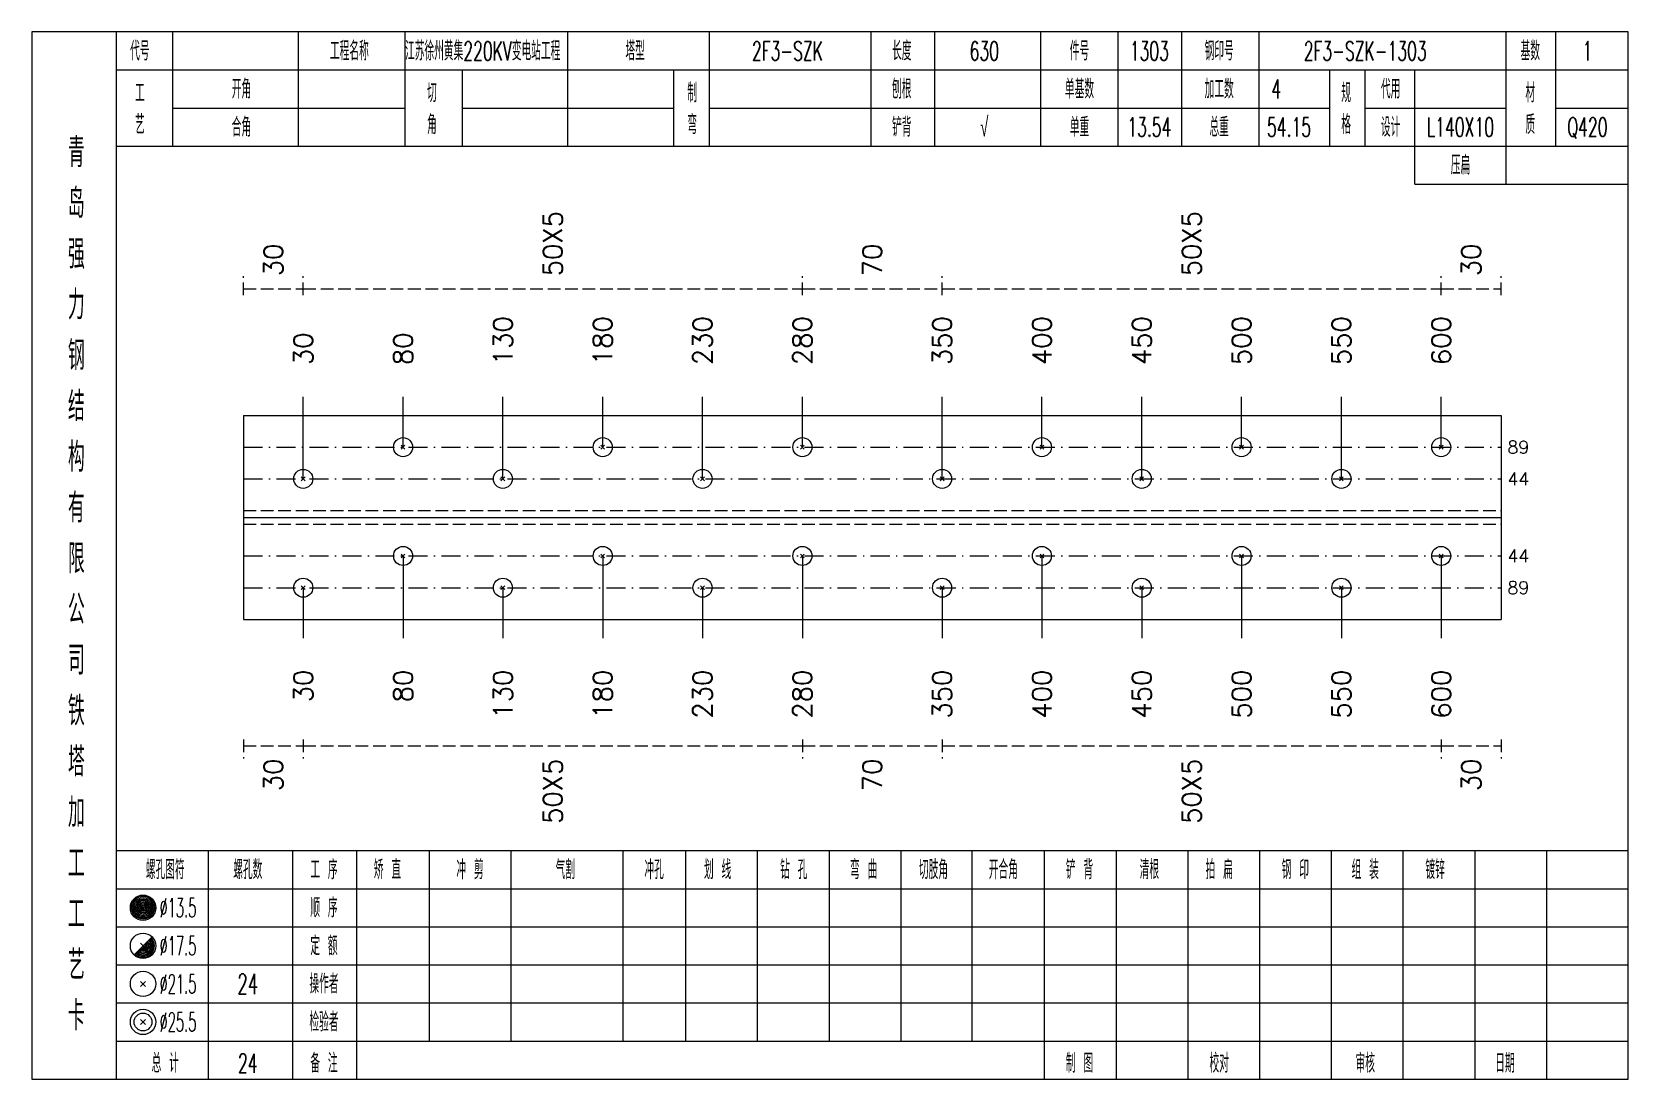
# Model space of a CAD drawing. Extents: x 0 to 4623, y -1159 to 4890.
# Drawn here: x 2179.8 to 2431.2, y 450 to 615 of the extents above; entities that cross this region are included whole.
import ezdxf
from ezdxf.enums import TextEntityAlignment as Align

# ---------------------------------------------------------------- set-up
doc = ezdxf.new("R2010")
doc.units = 0
doc.header["$MEASUREMENT"] = 0
doc.linetypes.add('一点画线', pattern=[5.2, 3, -1, 0.2, -1])
doc.linetypes.add('虚线', pattern=[2.75, 2, -0.75])
doc.layers.get('0').update_dxf_attribs({"linetype": 'CONTINUOUS', "lineweight": 25})
for name, color, linetype, lineweight in [('1', 7, 'CONTINUOUS', 25), ('4', 7, 'CONTINUOUS', 25), ('5', 7, 'CONTINUOUS', 25)]:
    doc.layers.add(name, color=color, linetype=linetype, lineweight=lineweight)
doc.styles.get("Standard").update_dxf_attribs({"font": 'simplex.shx', "width": 0.7, "height": 3, "bigfont": 'gbhzfs.shx'})

msp = doc.modelspace()

# ---------------------------------------------------------------- texts
at = {"color": 8, "linetype": 'Continuous', "lineweight": 9}
for s, p in [('50X5', (2261.839, 576.5)), ('50X5', (2362.461, 576.5)), ('30', (2217.817, 576.5)), ('70', (2312.15, 576.5)), ('30', (2406.483, 576.5))]:
    msp.add_text(s, height=3, rotation=90, dxfattribs=at).set_placement(p, align=Align.MIDDLE_LEFT)
at = {"color": 7, "linetype": 'Continuous', "lineweight": 13}
for s, p in [('130', (2253.978, 562.5)), ('180', (2269.7, 562.5)), ('230', (2285.422, 562.5)), ('280', (2301.144, 562.5)), ('350', (2323.156, 562.5)), ('400', (2338.878, 562.5)), ('450', (2354.6, 562.5)), ('500', (2370.322, 562.5)), ('550', (2386.044, 562.5)), ('600', (2401.767, 562.5)), ('30', (2222.533, 562.5)), ('80', (2238.256, 562.5))]:
    msp.add_text(s, height=3, rotation=90, dxfattribs=at).set_placement(p, align=Align.MIDDLE_LEFT)
for s, p in [('89', (2412.2, 549.571)), ('44', (2412.2, 544.571)), ('44', (2412.2, 532.429)), ('89', (2412.2, 527.429))]:
    msp.add_text(s, height=2, dxfattribs=at).set_placement(p, align=Align.MIDDLE_LEFT)
at = {"color": 8, "linetype": 'Continuous', "lineweight": 9}
for s, p in [('30', (2217.817, 500.5)), ('50X5', (2261.839, 500.5)), ('70', (2312.15, 500.5)), ('50X5', (2362.461, 500.5)), ('30', (2406.483, 500.5))]:
    msp.add_text(s, height=3, rotation=90, dxfattribs=at).set_placement(p, align=Align.MIDDLE_RIGHT)
at = {"layer": '1', "color": 7, "linetype": 'Continuous', "lineweight": 13}
for s, p in [('30', (2222.533, 514.5)), ('80', (2238.256, 514.5)), ('130', (2253.978, 514.5)), ('180', (2269.7, 514.5)), ('230', (2285.422, 514.5)), ('280', (2301.144, 514.5)), ('350', (2323.156, 514.5)), ('400', (2338.878, 514.5)), ('450', (2354.6, 514.5)), ('500', (2370.322, 514.5)), ('550', (2386.044, 514.5)), ('600', (2401.767, 514.5))]:
    msp.add_text(s, height=3, rotation=90, dxfattribs=at).set_placement(p, align=Align.MIDDLE_RIGHT)
at = {"layer": '4', "color": 1, "linetype": 'Continuous', "lineweight": 13}
for s, height, width, p in [('代号', 3, 0.6, (2196.8, 612)), ('工程名称', 3, 0.6, (2229.8, 612)), ('江苏徐州黄集220KV变电站工程', 3, 0.6, (2250.8, 612)), ('塔型', 3, 0.6, (2274.8, 612)), ('2F3-SZK', 3, 0.6, (2298.8, 612)), ('长度', 3, 0.6, (2316.8, 612)), ('630', 3, 0.6, (2329.8, 612)), ('件号', 3, 0.6, (2344.8, 612)), ('1303', 3, 0.6, (2355.8, 612)), ('钢印号', 3, 0.6, (2366.8, 612)), ('2F3-SZK-1303', 3, 0.6, (2389.8, 612)), ('基数', 3, 0.6, (2415.8, 612)), ('1', 3, 0.6, (2424.8, 612)), ('工', 3, 0.6, (2196.8, 605.4)), ('开角', 3, 0.6, (2212.8, 606)), ('切', 3, 0.6, (2242.8, 605.4)), ('制', 3, 0.6, (2283.8, 605.4)), ('刨根', 3, 0.6, (2316.8, 606)), ('单基数', 3, 0.6, (2344.8, 606)), ('加工数', 3, 0.6, (2366.8, 606)), ('4', 3, 0.6, (2375.8, 606)), ('规', 3, 0.6, (2386.8, 605.4)), ('代用', 3, 0.6, (2393.8, 606)), ('材', 3, 0.6, (2415.8, 605.4)), ('艺', 3, 0.6, (2196.8, 600.4)), ('合角', 3, 0.6, (2212.8, 600)), ('角', 3, 0.6, (2242.8, 600.4)), ('弯', 3, 0.6, (2283.8, 600.4)), ('铲背', 3, 0.6, (2316.8, 600)), ('√', 3, 0.6, (2329.8, 600)), ('单重', 3, 0.6, (2344.8, 600)), ('13.54', 3, 0.6, (2355.8, 600)), ('总重', 3, 0.6, (2366.8, 600)), ('54.15', 3, 0.6, (2377.8, 600)), ('格', 3, 0.6, (2386.8, 600.4)), ('设计', 3, 0.6, (2393.8, 600)), ('L140X10', 3, 0.6, (2404.8, 600)), ('质', 3, 0.6, (2415.8, 600.4)), ('Q420', 3, 0.6, (2424.8, 600)), ('青', 4.6, 0.8, (2186.8, 596)), ('压扁', 3, 0.6, (2404.8, 594)), ('岛', 4.6, 0.8, (2186.8, 588)), ('强', 4.6, 0.8, (2186.8, 580)), ('力', 4.6, 0.8, (2186.8, 572)), ('钢', 4.6, 0.8, (2186.8, 564)), ('结', 4.6, 0.8, (2186.8, 556)), ('构', 4.6, 0.8, (2186.8, 548)), ('有', 4.6, 0.8, (2186.8, 540)), ('限', 4.6, 0.8, (2186.8, 532)), ('公', 4.6, 0.8, (2186.8, 524)), ('司', 4.6, 0.8, (2186.8, 516)), ('铁', 4.6, 0.8, (2186.8, 508)), ('塔', 4.6, 0.8, (2186.8, 500)), ('加', 4.6, 0.8, (2186.8, 492)), ('工', 4.6, 0.8, (2186.8, 484)), ('螺孔图符', 3, 0.6, (2200.8, 483)), ('螺孔数', 3, 0.6, (2213.8, 483)), ('工 序', 3, 0.6, (2225.8, 483)), ('矫 直', 3, 0.6, (2235.8, 483)), ('冲 剪', 3, 0.6, (2248.8, 483)), ('气割', 3, 0.6, (2263.8, 483)), ('冲孔', 3, 0.6, (2277.8, 483)), ('划 线', 3, 0.6, (2287.8, 483)), ('钻 孔', 3, 0.6, (2299.8, 483)), ('弯 曲', 3, 0.6, (2310.8, 483)), ('切肢角', 3, 0.6, (2321.8, 483)), ('开合角', 3, 0.6, (2332.8, 483)), ('铲 背', 3, 0.6, (2344.8, 483)), ('清根', 3, 0.6, (2355.8, 483)), ('拍 扁', 3, 0.6, (2366.8, 483)), ('钢 印', 3, 0.6, (2378.8, 483)), ('组 装', 3, 0.6, (2389.8, 483)), ('镀锌', 3, 0.6, (2400.8, 483)), ('工', 4.6, 0.8, (2186.8, 476)), ('%%C13.5', 3, 0.5, (2202.8, 477)), ('顺 序', 3, 0.6, (2225.8, 477)), ('定 额', 3, 0.6, (2225.8, 471)), ('艺', 4.6, 0.8, (2186.8, 468)), ('%%C17.5', 3, 0.5, (2202.8, 471)), ('%%C21.5', 3, 0.5, (2202.8, 465)), ('24', 3.2, 0.6, (2213.8, 465)), ('操作者', 3, 0.6, (2225.8, 465)), ('卡', 4.6, 0.8, (2186.8, 460)), ('%%C25.5', 3, 0.5, (2202.8, 459)), ('检验者', 3, 0.6, (2225.8, 459)), ('总 计', 3, 0.6, (2200.8, 452.5)), ('24', 3, 0.6, (2213.8, 452.5)), ('备 注', 3, 0.6, (2225.8, 452.5)), ('制 图', 3, 0.6, (2344.8, 452.5)), ('校对', 3, 0.6, (2366.8, 452.5)), ('审核', 3, 0.6, (2389.8, 452.5)), ('日期', 3, 0.6, (2411.8, 452.5))]:
    msp.add_text(s, height=height, dxfattribs=dict(at, width=width)).set_placement(p, align=Align.MIDDLE_CENTER)

# ---------------------------------------------------------------- blocks, each defined once
blk = doc.blocks.new('孔21.5')
at = {"layer": '5', "color": 7, "linetype": 'Continuous', "lineweight": 13}
for p, q in [((-0.2, -0.2), (0.2, 0.2)), ((-0.2, 0.2), (0.2, -0.2))]:
    blk.add_line(p, q, dxfattribs=at)
blk.add_circle((0, 0), 1, dxfattribs=at)

# ---------------------------------------------------------------- linework, layer by layer
at = {"color": 8, "linetype": '虚线', "lineweight": 9}
for p, q in [((2213.1, 573.5), (2213.1, 576.5)), ((2222.533, 573.5), (2222.533, 576.5)), ((2222.533, 573.5), (2222.533, 576.5)), ((2301.144, 573.5), (2301.144, 576.5)), ((2301.144, 573.5), (2301.144, 576.5)), ((2323.156, 573.5), (2323.156, 576.5)), ((2323.156, 573.5), (2323.156, 576.5)), ((2401.767, 573.5), (2401.767, 576.5)), ((2401.767, 573.5), (2401.767, 576.5)), ((2411.2, 573.5), (2411.2, 576.5)), ((2213.1, 574.5), (2222.533, 574.5)), ((2222.533, 574.5), (2301.144, 574.5)), ((2301.144, 574.5), (2323.156, 574.5)), ((2323.156, 574.5), (2401.767, 574.5)), ((2401.767, 574.5), (2411.2, 574.5)), ((2213.1, 503.5), (2213.1, 500.5)), ((2222.533, 503.5), (2222.533, 500.5)), ((2222.533, 503.5), (2222.533, 500.5)), ((2301.144, 503.5), (2301.144, 500.5)), ((2301.144, 503.5), (2301.144, 500.5)), ((2323.156, 503.5), (2323.156, 500.5)), ((2323.156, 503.5), (2323.156, 500.5)), ((2401.767, 503.5), (2401.767, 500.5)), ((2401.767, 503.5), (2401.767, 500.5)), ((2411.2, 503.5), (2411.2, 500.5)), ((2213.1, 502.5), (2222.533, 502.5)), ((2222.533, 502.5), (2301.144, 502.5)), ((2301.144, 502.5), (2323.156, 502.5)), ((2323.156, 502.5), (2401.767, 502.5)), ((2401.767, 502.5), (2411.2, 502.5))]:
    msp.add_line(p, q, dxfattribs=at)
at = {"color": 7, "linetype": 'Continuous', "lineweight": 13}
for p, q in [((2222.533, 544.571), (2222.533, 557.5)), ((2238.256, 549.571), (2238.256, 557.5)), ((2253.978, 544.571), (2253.978, 557.5)), ((2269.7, 549.571), (2269.7, 557.5)), ((2285.422, 544.571), (2285.422, 557.5)), ((2301.144, 549.571), (2301.144, 557.5)), ((2323.156, 544.571), (2323.156, 557.5)), ((2338.878, 549.571), (2338.878, 557.5)), ((2354.6, 544.571), (2354.6, 557.5)), ((2370.322, 549.571), (2370.322, 557.5)), ((2386.044, 544.571), (2386.044, 557.5)), ((2401.767, 549.571), (2401.767, 557.5)), ((2238.256, 532.429), (2238.256, 519.5)), ((2269.7, 532.429), (2269.7, 519.5)), ((2301.144, 532.429), (2301.144, 519.5)), ((2338.878, 532.429), (2338.878, 519.5)), ((2370.322, 532.429), (2370.322, 519.5)), ((2401.767, 532.429), (2401.767, 519.5)), ((2222.533, 527.429), (2222.533, 519.5)), ((2253.978, 527.429), (2253.978, 519.5)), ((2285.422, 527.429), (2285.422, 519.5)), ((2323.156, 527.429), (2323.156, 519.5)), ((2354.6, 527.429), (2354.6, 519.5)), ((2386.044, 527.429), (2386.044, 519.5))]:
    msp.add_line(p, q, dxfattribs=at)
at = {"color": 7, "linetype": 'Continuous', "lineweight": 18}
for p, q in [((2213.1, 554.571), (2213.1, 522.429)), ((2213.1, 554.571), (2411.2, 554.571)), ((2411.2, 554.571), (2411.2, 522.429)), ((2213.1, 538.5), (2411.2, 538.5))]:
    msp.add_line(p, q, dxfattribs=at)
at = {"color": 3, "linetype": '一点画线', "lineweight": 13}
for p, q in [((2213.1, 549.571), (2411.2, 549.571)), ((2213.1, 544.571), (2411.2, 544.571)), ((2213.1, 532.429), (2411.2, 532.429)), ((2213.1, 527.429), (2411.2, 527.429))]:
    msp.add_line(p, q, dxfattribs=at)
at = {"color": 1, "linetype": '虚线', "lineweight": 18}
for p, q in [((2213.1, 539.571), (2411.2, 539.571)), ((2213.1, 537.429), (2411.2, 537.429))]:
    msp.add_line(p, q, dxfattribs=at)
at = {"layer": '1', "color": 7, "linetype": 'Continuous', "lineweight": 18}
msp.add_line((2213.1, 522.429), (2411.2, 522.429), dxfattribs=at)
at = {"layer": '4', "color": 1, "linetype": 'Continuous', "lineweight": 18}
for p, q in [((2193.1, 450), (2193.1, 615)), ((2202, 597), (2202, 615)), ((2221.8, 597), (2221.8, 615)), ((2238.6, 597), (2238.6, 615)), ((2264.2, 597), (2264.2, 615)), ((2286.5, 597), (2286.5, 615)), ((2312, 597), (2312, 615)), ((2322, 597), (2322, 615)), ((2338.7, 597), (2338.7, 615)), ((2350.9, 597), (2350.9, 615)), ((2360.9, 597), (2360.9, 615)), ((2373.1, 597), (2373.1, 615)), ((2412, 591), (2412, 615)), ((2419.8, 597), (2419.8, 615)), ((2193.1, 609), (2431.2, 609)), ((2247.6, 597), (2247.6, 609)), ((2280.9, 597), (2280.9, 609)), ((2384.2, 597), (2384.2, 609)), ((2389.8, 597), (2389.8, 609)), ((2397.6, 591), (2397.6, 609)), ((2202, 603), (2238.6, 603)), ((2247.6, 603), (2280.9, 603)), ((2286.5, 603), (2384.2, 603)), ((2389.8, 603), (2412, 603)), ((2419.8, 603), (2431.2, 603)), ((2193.1, 597), (2431.2, 597)), ((2397.6, 591), (2431.2, 591)), ((2193.1, 486), (2431.2, 486)), ((2207.6, 450), (2207.6, 486)), ((2220.9, 450), (2220.9, 486)), ((2231, 450), (2231, 486)), ((2242.4, 456), (2242.4, 486)), ((2255.3, 456), (2255.3, 486)), ((2272.9, 456), (2272.9, 486)), ((2282.8, 456), (2282.8, 486)), ((2294.1, 456), (2294.1, 486)), ((2305.4, 456), (2305.4, 486)), ((2316.7, 456), (2316.7, 486)), ((2327.9, 456), (2327.9, 486)), ((2339.3, 456), (2339.3, 486)), ((2350.6, 456), (2350.6, 486)), ((2361.9, 456), (2361.9, 486)), ((2373.2, 456), (2373.2, 486)), ((2384.5, 456), (2384.5, 486)), ((2395.8, 456), (2395.8, 486)), ((2407.1, 456), (2407.1, 486)), ((2418.4, 456), (2418.4, 486)), ((2193.1, 480), (2431.2, 480)), ((2193.1, 474), (2431.2, 474)), ((2193.1, 468), (2431.2, 468)), ((2193.1, 462), (2431.2, 462)), ((2193.1, 456), (2431.2, 456)), ((2339.3, 450), (2339.3, 456)), ((2350.6, 450), (2350.6, 456)), ((2361.9, 450), (2361.9, 456)), ((2373.2, 450), (2373.2, 456)), ((2384.5, 450), (2384.5, 456)), ((2395.8, 450), (2395.8, 456)), ((2407.1, 450), (2407.1, 456)), ((2418.4, 450), (2418.4, 456))]:
    msp.add_line(p, q, dxfattribs=at)
at = {"layer": '4', "color": 7, "linetype": 'Continuous', "lineweight": 13}
for p, q in [((2197.1, 476.8), (2197.5, 477.2)), ((2197.5, 476.8), (2197.1, 477.2)), ((2195.886, 469.586), (2198.714, 472.414)), ((2196.9, 471.4), (2197.7, 470.6)), ((2196.9, 464.6), (2197.7, 465.4)), ((2196.9, 465.4), (2197.7, 464.6)), ((2196.9, 458.6), (2197.7, 459.4)), ((2196.9, 459.4), (2197.7, 458.6))]:
    msp.add_line(p, q, dxfattribs=at)
at = {"layer": '4', "color": 1, "linetype": 'Continuous', "lineweight": 18}
msp.add_lwpolyline([(2179.8, 615), (2179.8, 450), (2431.2, 450), (2431.2, 615)], close=True, dxfattribs=at)
at = {"layer": '4', "color": 7, "linetype": 'Continuous', "lineweight": 13}
for centre, radius in [((2197.3, 477), 2), ((2197.3, 477), 1.8), ((2197.3, 477), 1.6), ((2197.3, 477), 1.4), ((2197.3, 477), 1.2), ((2197.3, 477), 1), ((2197.3, 477), 0.8), ((2197.3, 477), 0.6), ((2197.3, 477), 0.4), ((2197.3, 477), 0.2), ((2197.3, 471), 2), ((2197.3, 465), 2), ((2197.3, 459), 2), ((2197.3, 459), 1.4)]:
    msp.add_circle(centre, radius, dxfattribs=at)
for radius in [1.8, 1.6, 1.4, 1.2, 1, 0.8, 0.6, 0.4, 0.2]:
    msp.add_arc((2197.3, 471), radius, 225, 45, dxfattribs=at)

# ---------------------------------------------------------------- block references
at = {"color": 7, "linetype": 'Continuous', "lineweight": 13, "xscale": 1.5, "yscale": 1.5, "zscale": 1.5}
for p in [(2238.256, 549.571), (2269.7, 549.571), (2301.144, 549.571), (2338.878, 549.571), (2370.322, 549.571), (2401.767, 549.571), (2222.533, 544.571), (2253.978, 544.571), (2285.422, 544.571), (2323.156, 544.571), (2354.6, 544.571), (2386.044, 544.571)]:
    msp.add_blockref('孔21.5', p, dxfattribs=at)
at = {"layer": '1', "color": 7, "linetype": 'Continuous', "lineweight": 13, "xscale": 1.5, "yscale": 1.5, "zscale": 1.5}
for p in [(2238.256, 532.429), (2269.7, 532.429), (2301.144, 532.429), (2338.878, 532.429), (2370.322, 532.429), (2401.767, 532.429), (2222.533, 527.429), (2253.978, 527.429), (2285.422, 527.429), (2323.156, 527.429), (2354.6, 527.429), (2386.044, 527.429)]:
    msp.add_blockref('孔21.5', p, dxfattribs=at)

msp.set_redraw_order([(e.dxf.handle, doc.entitydb.next_handle()) for e in msp.query("TEXT MTEXT ATTDEF DIMENSION ARC_DIMENSION")])  # texts and dimensions are drawn at this point

doc.saveas('drawing.dxf')
